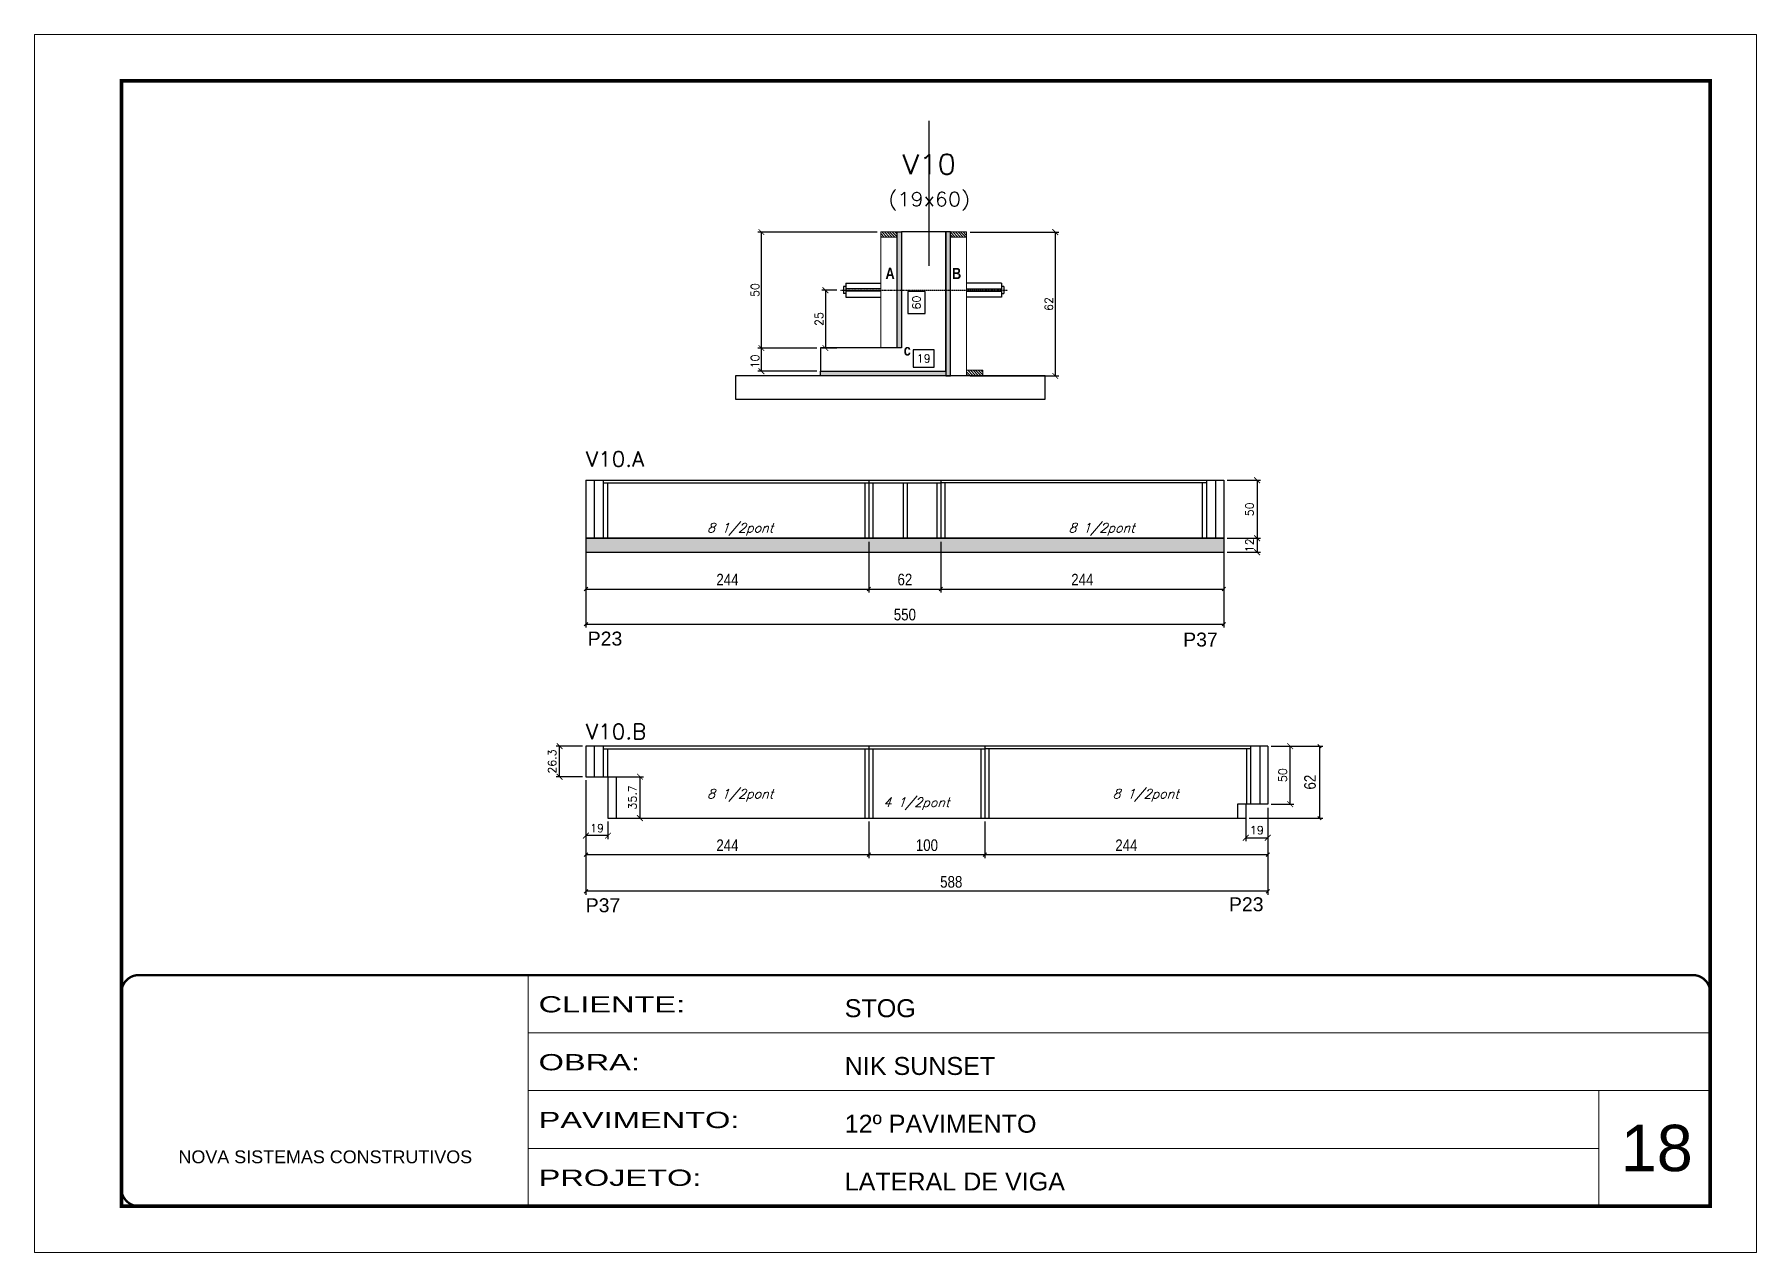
# Model space of a CAD drawing. Extents: x -10448 to -1189, y -11772 to 17235.
# Drawn here: x -8850 to -7365, y 11200 to 12250 of the extents above; entities that cross this region are included whole.
import ezdxf
from ezdxf.enums import TextEntityAlignment as Align

# ---------------------------------------------------------------- set-up
doc = ezdxf.new("R2010")
doc.units = 0
for name, pattern in [('CONTINUO', [0]), ('DASHED', [0.75, 0.5, -0.25]), ('HIDDEN', [0.375, 0.25, -0.125])]:
    doc.linetypes.add(name, pattern=pattern)
for name, color, linetype in [('5', 5, 'Continuous'), ('barrote', 251, 'Continuous'), ('COTA', 241, 'Continuous'), ('Cota Seção (2x)', 4, 'Continuous'), ('detalhes', 4, 'Continuous'), ('Painéis', 200, 'Continuous'), ('SARR_2.2x7', 40, 'Continuous'), ('SARR_3.5x7', 81, 'Continuous'), ('TENSOR', 3, 'Continuous'), ('texto', 7, 'Continuous'), ('Texto de Titulo', 7, 'Continuous'), ('Texto Qtd Sarr', 242, 'Continuous')]:
    doc.layers.add(name, color=color, linetype=linetype)
for name, color, linetype, lineweight in [('CARIMBO', 255, 'Continuous', 9), ('CONCRETO', 251, 'Continuous', 25), ('Folhas', 255, 'Continuous', 9), ('Hachura', 251, 'Continuous', 9), ('Madeira', 126, 'Continuous', 18), ('SARRAFO DE PRESSAO', 251, 'DASHED', 9), ('Texto Seção', 7, 'Continuous', 15)]:
    doc.layers.add(name, color=color, linetype=linetype, lineweight=lineweight)
doc.styles.add('ARIAL', font='arial.ttf')
doc.styles.add('COTA TECNICA', font='techl___.ttf', dxfattribs={"height": 10})
doc.styles.add('REGUA-120', font='ROMANS.shx', dxfattribs={"height": 15})
doc.styles.add('Romans', font='romans.shx')
doc.styles.get("Standard").update_dxf_attribs({"font": 'arial.ttf'})
doc.styles.add('TECNICA', font='techb___.ttf', dxfattribs={"height": 10})
doc.styles.add('Tecnologia', font='')
doc.styles.get('Tecnologia').set_extended_font_data('Forgotten Futurist')
doc.dimstyles.new('Cota Paínel', dxfattribs={"dimtxt": 7, "dimasz": 5, "dimexe": 3, "dimexo": 3, "dimgap": 3, "dimtad": 1, "dimdec": 1, "dimzin": 12, "dimdsep": 46, "dimtxsty": 'Romans', "dimblk": 'ARCHTICK', "dimcen": 0, "dimclrd": 4, "dimclre": 4, "dimclrt": 1, "dimadec": 1, "dimazin": 3, "dimtfac": 1, "dimtdec": 1, "dimtmove": 0, "dimatfit": 3, "dimldrblk": 'OBLIQUE', "dimfxl": 1, "dimtolj": 1, "dimtzin": 12, "dimarcsym": 0})
doc.dimstyles.new('Cota Seção (2x)', dxfattribs={"dimtxt": 7, "dimasz": 5, "dimexe": 3, "dimexo": 3, "dimgap": 2, "dimtad": 3, "dimdec": 1, "dimlfac": 0.5, "dimzin": 12, "dimdsep": 46, "dimtxsty": 'Romans', "dimblk": 'ARCHTICK', "dimcen": 0, "dimclrd": 4, "dimclre": 4, "dimclrt": 1, "dimadec": 1, "dimazin": 3, "dimtfac": 1, "dimtdec": 1, "dimtmove": 0, "dimatfit": 3, "dimldrblk": 'OBLIQUE', "dimfxl": 1, "dimtolj": 1, "dimtzin": 12, "dimarcsym": 0})
doc.dimstyles.new('Cota Seção interna', dxfattribs={"dimtxt": 7, "dimasz": 6, "dimexe": 0.18, "dimexo": 2, "dimgap": -4, "dimtad": 3, "dimdec": 1, "dimlfac": 0.5, "dimzin": 12, "dimdsep": 46, "dimtxsty": 'Romans', "dimblk": 'ARCHTICK', "dimcen": 0.09, "dimse1": 1, "dimse2": 1, "dimsd1": 1, "dimsd2": 1, "dimclrd": 180, "dimclre": 5, "dimclrt": 1, "dimadec": 0, "dimazin": 3, "dimtfac": 1, "dimtdec": 1, "dimtofl": 0, "dimtmove": 0, "dimatfit": 3, "dimldrblk": 'ARCHTICK', "dimfxl": 1, "dimtolj": 1, "dimtzin": 0, "dimarcsym": 0})
doc.dimstyles.new('PAINEL', dxfattribs={"dimtxt": 10, "dimasz": 3, "dimexe": 3, "dimexo": 3, "dimgap": 3, "dimtad": 1, "dimdec": 1, "dimzin": 12, "dimdsep": 46, "dimtxsty": 'COTA TECNICA', "dimblk1": 'OBLIQUE', "dimblk2": 'OBLIQUE', "dimsah": 1, "dimcen": 0.9, "dimclrd": 4, "dimclre": 4, "dimclrt": 240, "dimadec": 1, "dimazin": 3, "dimtfac": 1, "dimtdec": 1, "dimtmove": 0, "dimatfit": 3, "dimfxl": 1, "dimtolj": 1, "dimtzin": 12, "dimarcsym": 0})

msp = doc.modelspace()

# ---------------------------------------------------------------- texts
at = {"layer": '5', "linetype": 'Continuous'}
for s, rotation, p in [('P23', 0.00004, (-8372.71, 11723.16)), ('P37', 0.00004, (-7859.22, 11722.33)), ('P37', 359.99996, (-8374.43, 11493.31)), ('P23', 359.99996, (-7819.76, 11494.14))]:
    msp.add_text(s, height=12, rotation=rotation, dxfattribs=at).set_placement(p)
at = {"layer": 'CARIMBO', "style": 'ARIAL'}
msp.add_text('18', height=40, dxfattribs=at).set_placement((-7481.92, 11270.07))
at = {"layer": 'detalhes', "style": 'TECNICA'}
for s, p in [('A', (-8115.93, 12039.18)), ('B', (-8058.57, 12039.05)), ('c', (-8100.2, 11973.14))]:
    msp.add_text(s, height=9.6, rotation=360, dxfattribs=at).set_placement(p)
at = {"layer": 'texto', "color": 2, "char_height": 8, "attachment_point": 5, "style": 'Romans'}
for s, insert in [('{\\Q19;\\C256;8 1/2pont}', (-8241.22, 11823.35)), ('{\\Q19;\\C256;8 1/2pont}', (-7929.54, 11823.35)), ('{\\Q19;\\C256;8 1/2pont}', (-8241.22, 11594.07)), ('{\\Q19;\\C256;8 1/2pont}', (-7891.54, 11594.07)), ('{\\Q19;\\C256;4 1/2pont}', (-8089.32, 11586.76))]:
    msp.add_mtext(s, dxfattribs=dict(at, insert=insert))
at = {"layer": 'Texto Seção', "style": 'REGUA-120', "width": 1.05}
for s, p in [('V10.A', (-8374.23, 11877.42)), ('V10.B', (-8374.23, 11642.55))]:
    msp.add_text(s, height=13, dxfattribs=at).set_placement(p)

# ---------------------------------------------------------------- blocks, each defined once
blk = doc.blocks.new('9999999999')
at = {"color": 30, "linetype": 'CONTINUO'}
for p, q in [((98564.6, 34230.2), (98564.6, 34429.4)), ((98564.6, 34379.6), (99584, 34379.6)), ((98564.6, 34329.8), (99488, 34329.8)), ((99584, 34329.8), (99488, 34329.8)), ((99488, 34329.8), (99488, 34230.2)), ((98564.6, 34280), (99488, 34280))]:
    blk.add_line(p, q, dxfattribs=at)
at = {"color": 30, "linetype": 'CONTINUO', "const_width": 2}
blk.add_lwpolyline([(99584, 34230.2), (99584, 34414.4, 0.414214), (99569, 34429.4), (98229, 34429.4, 0.414214), (98214, 34414.4), (98214, 34245.2, 0.414214), (98229, 34230.2), (99584, 34230.2)], format="xyb", dxfattribs=at)
at = {"layer": 'Folhas'}
blk.add_lwpolyline([(98139, 34190.2), (99624, 34190.2), (99624, 35240.2), (98139, 35240.2)], close=True, dxfattribs=at)
at = {"layer": 'Folhas', "color": 30, "const_width": 3}
blk.add_lwpolyline([(98214, 34230.2), (99584, 34230.2), (99584, 35200.2), (98214, 35200.2)], close=True, dxfattribs=at)
at = {"color": 7, "linetype": 'Continuous', "ltscale": 5, "style": 'ARIAL'}
for s, height, p in [('STOG', 15.48, (98837.7, 34393.1)), ('NIK SUNSET', 15.48, (98837.7, 34343.3)), ('12º PAVIMENTO', 15.483, (98837.7, 34293.5)), ('NOVA SISTEMAS CONSTRUTIVOS', 11.059, (98263.2, 34267.2)), ('LATERAL DE VIGA', 15.483, (98837.7, 34243.7))]:
    blk.add_text(s, height=height, dxfattribs=at).set_placement(p)
at = {"layer": 'Folhas', "color": 7, "style": 'Tecnologia', "width": 1.5}
for s, p in [('CLIENTE:', (98573.7, 34397.2)), ('OBRA:', (98573.7, 34347.3)), ('PAVIMENTO:', (98573.7, 34297.5)), ('PROJETO:', (98573.7, 34247.7))]:
    blk.add_text(s, height=14, dxfattribs=at).set_placement(p)
blk = doc.blocks.new('_ArchTick')
at = {"color": 0, "linetype": 'ByBlock', "const_width": 0.15}
blk.add_lwpolyline([(-0.5, -0.5), (0.5, 0.5)], dxfattribs=at)
blk = doc.blocks.new('*D390')
at = {"layer": 'COTA', "color": 4, "lineweight": -2, "transparency": 16777216}
for p, q in [((-8158, 12029.5), (-8170.7, 12029.5)), ((-8167.7, 12029.5), (-8167.7, 11979.6)), ((-8158, 11979.6), (-8170.7, 11979.6))]:
    blk.add_line(p, q, dxfattribs=at)
at = {"layer": 'Defpoints', "color": 0, "transparency": 16777216}
for p in [(-8155, 12029.5), (-8167.7, 11979.6), (-8155, 11979.6)]:
    blk.add_point(p, dxfattribs=at)
at = {"layer": 'COTA', "color": 4, "lineweight": -2, "transparency": 16777216, "xscale": 5, "yscale": 5, "zscale": 5}
for p, rotation in [((-8167.7, 12029.5), 90), ((-8167.7, 11979.6), 270)]:
    blk.add_blockref('_ArchTick', p, dxfattribs=dict(at, rotation=rotation))
at = {"layer": 'COTA', "color": 1, "transparency": 16777216, "insert": (-8173.2, 12004.6), "char_height": 7, "attachment_point": 5, "rotation": 90, "style": 'Romans'}
blk.add_mtext('\\A1;25', dxfattribs=at)
blk = doc.blocks.new('_Oblique')
at = {"color": 0, "linetype": 'ByBlock', "lineweight": -2}
blk.add_line((-0.5, -0.5), (0.5, 0.5), dxfattribs=at)
blk = doc.blocks.new('*D391')
at = {"layer": 'COTA', "color": 4, "lineweight": -2, "transparency": 16777216}
for p, q in [((-8043, 12079.6), (-7966.5, 12079.6)), ((-7969.5, 12079.6), (-7969.5, 11955.6)), ((-8043, 11955.6), (-7966.5, 11955.6))]:
    blk.add_line(p, q, dxfattribs=at)
at = {"layer": 'Defpoints', "color": 0, "transparency": 16777216}
for p in [(-8046, 12079.6), (-8046, 11955.6), (-7969.5, 11955.6)]:
    blk.add_point(p, dxfattribs=at)
at = {"layer": 'COTA', "color": 4, "lineweight": -2, "transparency": 16777216, "xscale": 5, "yscale": 5, "zscale": 5}
for p, rotation in [((-7969.5, 12079.6), 90), ((-7969.5, 11955.6), 270)]:
    blk.add_blockref('_ArchTick', p, dxfattribs=dict(at, rotation=rotation))
at = {"layer": 'COTA', "color": 1, "transparency": 16777216, "insert": (-7975, 12017.6), "char_height": 7, "attachment_point": 5, "rotation": 90, "style": 'Romans'}
blk.add_mtext('\\A1;62', dxfattribs=at)
blk = doc.blocks.new('*D392')
at = {"layer": 'Cota Seção (2x)', "color": 180, "lineweight": -2, "transparency": 16777216}
for p, q in [((-8081.7, 12028.3), (-8096.7, 12028.3)), ((-8096.7, 12028.3), (-8096.7, 12009.3)), ((-8081.7, 12009.3), (-8081.7, 12028.3)), ((-8096.7, 12009.3), (-8081.7, 12009.3))]:
    blk.add_line(p, q, dxfattribs=at)
at = {"layer": 'Defpoints', "color": 0, "transparency": 16777216}
for p in [(-8064, 12079.6), (-8077.7, 11959.6), (-8064, 11959.6)]:
    blk.add_point(p, dxfattribs=at)
at = {"layer": 'Cota Seção (2x)', "color": 1, "transparency": 16777216, "insert": (-8089.2, 12018.8), "char_height": 7, "attachment_point": 5, "rotation": 90, "style": 'Romans'}
blk.add_mtext('\\A1;60', dxfattribs=at)
blk = doc.blocks.new('*D393')
at = {"layer": 'Cota Seção (2x)', "color": 180, "lineweight": -2, "transparency": 16777216}
for p, q in [((-8074, 11978.1), (-8092, 11978.1)), ((-8092, 11978.1), (-8092, 11963.1)), ((-8074, 11963.1), (-8074, 11978.1)), ((-8092, 11963.1), (-8074, 11963.1))]:
    blk.add_line(p, q, dxfattribs=at)
at = {"layer": 'Defpoints', "color": 0, "transparency": 16777216}
for p in [(-8102, 12079.6), (-8064, 12079.6), (-8064, 11959.1)]:
    blk.add_point(p, dxfattribs=at)
at = {"layer": 'Cota Seção (2x)', "color": 1, "transparency": 16777216, "insert": (-8083, 11970.6), "char_height": 7, "attachment_point": 5, "style": 'Romans'}
blk.add_mtext('\\A1;19', dxfattribs=at)
blk = doc.blocks.new('*D388')
at = {"layer": 'COTA', "color": 4, "lineweight": -2, "transparency": 16777216}
for p, q in [((-8175, 11979.6), (-8225.9, 11979.6)), ((-8222.9, 11959.6), (-8222.9, 11979.6)), ((-8175, 11959.6), (-8225.9, 11959.6))]:
    blk.add_line(p, q, dxfattribs=at)
at = {"layer": 'Defpoints', "color": 0, "transparency": 16777216}
for p in [(-8222.9, 11979.6), (-8172, 11979.6), (-8172, 11959.6)]:
    blk.add_point(p, dxfattribs=at)
at = {"layer": 'COTA', "color": 4, "lineweight": -2, "transparency": 16777216, "xscale": 5, "yscale": 5, "zscale": 5}
for p, rotation in [((-8222.9, 11979.6), 90), ((-8222.9, 11959.6), 270)]:
    blk.add_blockref('_ArchTick', p, dxfattribs=dict(at, rotation=rotation))
at = {"layer": 'COTA', "color": 1, "transparency": 16777216, "insert": (-8228.4, 11968.1), "char_height": 7, "attachment_point": 5, "rotation": 90, "style": 'Romans'}
blk.add_mtext('\\A1;10', dxfattribs=at)
blk = doc.blocks.new('*D389')
at = {"layer": 'COTA', "color": 4, "lineweight": -2, "transparency": 16777216}
for p, q in [((-8123, 12079.6), (-8225.9, 12079.6)), ((-8222.9, 11979.6), (-8222.9, 12079.6)), ((-8175, 11979.6), (-8225.9, 11979.6))]:
    blk.add_line(p, q, dxfattribs=at)
at = {"layer": 'Defpoints', "color": 0, "transparency": 16777216}
for p in [(-8222.9, 12079.6), (-8120, 12079.6), (-8172, 11979.6)]:
    blk.add_point(p, dxfattribs=at)
at = {"layer": 'COTA', "color": 4, "lineweight": -2, "transparency": 16777216, "xscale": 5, "yscale": 5, "zscale": 5}
for p, rotation in [((-8222.9, 12079.6), 90), ((-8222.9, 11979.6), 270)]:
    blk.add_blockref('_ArchTick', p, dxfattribs=dict(at, rotation=rotation))
at = {"layer": 'COTA', "color": 1, "transparency": 16777216, "insert": (-8228.4, 12029.6), "char_height": 7, "attachment_point": 5, "rotation": 90, "style": 'Romans'}
blk.add_mtext('\\A1;50', dxfattribs=at)
blk = doc.blocks.new('titulo1')
at = {"layer": 'Defpoints', "color": 252, "linetype": 'HIDDEN', "ltscale": 2}
blk.add_line((0, 0), (0, 125), dxfattribs=at)
at = {"layer": 'Defpoints', "style": 'Romans', "oblique": 15}
blk.add_attdef('FOLHA', text='', height=10, dxfattribs=at).set_placement((0, 15.6), align=Align.MIDDLE_CENTER)
at = {"layer": 'Texto Qtd Sarr', "color": 3, "style": 'Romans', "oblique": 15}
for tag, height, p in [('TITULO', 17, (0, 71.4)), ('SEÇÃO', 12, (0, 41.5))]:
    blk.add_attdef(tag, text='', height=height, dxfattribs=at).set_placement(p, align=Align.MIDDLE_CENTER)
blk = doc.blocks.new('*D397')
at = {"layer": 'COTA', "color": 4, "linetype": 'ByBlock', "lineweight": -2, "transparency": 16777216}
for p, q in [((-8374.2, 11812.6), (-8374.2, 11768.9)), ((-8130.2, 11812.6), (-8130.2, 11768.9)), ((-8374.2, 11771.9), (-8130.2, 11771.9))]:
    blk.add_line(p, q, dxfattribs=at)
at = {"layer": 'Defpoints', "color": 0, "linetype": 'ByBlock', "transparency": 16777216}
for p in [(-8374.2, 11815.6), (-8130.2, 11815.6), (-8130.2, 11771.9)]:
    blk.add_point(p, dxfattribs=at)
at = {"layer": 'COTA', "color": 4, "linetype": 'ByBlock', "lineweight": -2, "transparency": 16777216, "xscale": 3, "yscale": 3, "zscale": 3, "rotation": 180}
blk.add_blockref('_Oblique', (-8374.2, 11771.9), dxfattribs=at)
at = {"layer": 'COTA', "color": 4, "linetype": 'ByBlock', "lineweight": -2, "transparency": 16777216, "xscale": 3, "yscale": 3, "zscale": 3}
blk.add_blockref('_Oblique', (-8130.2, 11771.9), dxfattribs=at)
at = {"layer": 'COTA', "color": 240, "linetype": 'ByBlock', "transparency": 16777216, "insert": (-8252.2, 11780), "char_height": 10, "attachment_point": 5, "style": 'COTA TECNICA'}
blk.add_mtext('\\A1;244', dxfattribs=at)
blk = doc.blocks.new('*D398')
at = {"layer": 'COTA', "color": 4, "linetype": 'ByBlock', "lineweight": -2, "transparency": 16777216}
for p, q in [((-8130.2, 11812.6), (-8130.2, 11768.9)), ((-8068.2, 11812.6), (-8068.2, 11768.9)), ((-8130.2, 11771.9), (-8068.2, 11771.9))]:
    blk.add_line(p, q, dxfattribs=at)
at = {"layer": 'Defpoints', "color": 0, "linetype": 'ByBlock', "transparency": 16777216}
for p in [(-8130.2, 11815.6), (-8068.2, 11815.6), (-8068.2, 11771.9)]:
    blk.add_point(p, dxfattribs=at)
at = {"layer": 'COTA', "color": 4, "linetype": 'ByBlock', "lineweight": -2, "transparency": 16777216, "xscale": 3, "yscale": 3, "zscale": 3, "rotation": 180}
blk.add_blockref('_Oblique', (-8130.2, 11771.9), dxfattribs=at)
at = {"layer": 'COTA', "color": 4, "linetype": 'ByBlock', "lineweight": -2, "transparency": 16777216, "xscale": 3, "yscale": 3, "zscale": 3}
blk.add_blockref('_Oblique', (-8068.2, 11771.9), dxfattribs=at)
at = {"layer": 'COTA', "color": 240, "linetype": 'ByBlock', "transparency": 16777216, "insert": (-8099.2, 11780), "char_height": 10, "attachment_point": 5, "style": 'COTA TECNICA'}
blk.add_mtext('\\A1;62', dxfattribs=at)
blk = doc.blocks.new('*D399')
at = {"layer": 'COTA', "color": 4, "linetype": 'ByBlock', "lineweight": -2, "transparency": 16777216}
for p, q in [((-8068.2, 11812.6), (-8068.2, 11768.9)), ((-7824.2, 11812.6), (-7824.2, 11768.9)), ((-8068.2, 11771.9), (-7824.2, 11771.9))]:
    blk.add_line(p, q, dxfattribs=at)
at = {"layer": 'Defpoints', "color": 0, "linetype": 'ByBlock', "transparency": 16777216}
for p in [(-8068.2, 11815.6), (-7824.2, 11815.6), (-7824.2, 11771.9)]:
    blk.add_point(p, dxfattribs=at)
at = {"layer": 'COTA', "color": 4, "linetype": 'ByBlock', "lineweight": -2, "transparency": 16777216, "xscale": 3, "yscale": 3, "zscale": 3, "rotation": 180}
blk.add_blockref('_Oblique', (-8068.2, 11771.9), dxfattribs=at)
at = {"layer": 'COTA', "color": 4, "linetype": 'ByBlock', "lineweight": -2, "transparency": 16777216, "xscale": 3, "yscale": 3, "zscale": 3}
blk.add_blockref('_Oblique', (-7824.2, 11771.9), dxfattribs=at)
at = {"layer": 'COTA', "color": 240, "linetype": 'ByBlock', "transparency": 16777216, "insert": (-7946.2, 11780), "char_height": 10, "attachment_point": 5, "style": 'COTA TECNICA'}
blk.add_mtext('\\A1;244', dxfattribs=at)
blk = doc.blocks.new('*D400')
at = {"layer": 'COTA', "color": 4, "linetype": 'ByBlock', "lineweight": -2, "transparency": 16777216}
for p, q in [((-8030.2, 11571.4), (-8030.2, 11539.9)), ((-7786.2, 11571.4), (-7786.2, 11539.9)), ((-7786.2, 11542.9), (-8030.2, 11542.9))]:
    blk.add_line(p, q, dxfattribs=at)
at = {"layer": 'Defpoints', "color": 0, "linetype": 'ByBlock', "transparency": 16777216}
for p in [(-8030.2, 11574.4), (-7786.2, 11574.4), (-8030.2, 11542.9)]:
    blk.add_point(p, dxfattribs=at)
at = {"layer": 'COTA', "color": 4, "linetype": 'ByBlock', "lineweight": -2, "transparency": 16777216, "xscale": 3, "yscale": 3, "zscale": 3, "rotation": 180}
blk.add_blockref('_Oblique', (-8030.2, 11542.9), dxfattribs=at)
at = {"layer": 'COTA', "color": 4, "linetype": 'ByBlock', "lineweight": -2, "transparency": 16777216, "xscale": 3, "yscale": 3, "zscale": 3}
blk.add_blockref('_Oblique', (-7786.2, 11542.9), dxfattribs=at)
at = {"layer": 'COTA', "color": 240, "linetype": 'ByBlock', "transparency": 16777216, "insert": (-7908.2, 11551), "char_height": 10, "attachment_point": 5, "style": 'COTA TECNICA'}
blk.add_mtext('\\A1;244', dxfattribs=at)
blk = doc.blocks.new('*D394')
at = {"layer": 'COTA', "color": 4, "linetype": 'ByBlock', "lineweight": -2, "transparency": 16777216}
for p, q in [((-8374.2, 11571.4), (-8374.2, 11508.3)), ((-7786.2, 11571.4), (-7786.2, 11508.3)), ((-7786.2, 11511.3), (-8374.2, 11511.3))]:
    blk.add_line(p, q, dxfattribs=at)
at = {"layer": 'Defpoints', "color": 0, "linetype": 'ByBlock', "transparency": 16777216}
for p in [(-8374.2, 11574.4), (-7786.2, 11574.4), (-8374.2, 11511.3)]:
    blk.add_point(p, dxfattribs=at)
at = {"layer": 'COTA', "color": 4, "linetype": 'ByBlock', "lineweight": -2, "transparency": 16777216, "xscale": 3, "yscale": 3, "zscale": 3, "rotation": 180}
blk.add_blockref('_Oblique', (-8374.2, 11511.3), dxfattribs=at)
at = {"layer": 'COTA', "color": 4, "linetype": 'ByBlock', "lineweight": -2, "transparency": 16777216, "xscale": 3, "yscale": 3, "zscale": 3}
blk.add_blockref('_Oblique', (-7786.2, 11511.3), dxfattribs=at)
at = {"layer": 'COTA', "color": 240, "linetype": 'ByBlock', "transparency": 16777216, "insert": (-8059.2, 11519.4), "char_height": 10, "attachment_point": 5, "style": 'COTA TECNICA'}
blk.add_mtext('\\A1;588', dxfattribs=at)
blk = doc.blocks.new('*D401')
at = {"layer": 'COTA', "color": 4, "linetype": 'ByBlock', "lineweight": -2, "transparency": 16777216}
for p, q in [((-8130.2, 11571.4), (-8130.2, 11539.9)), ((-8030.2, 11571.4), (-8030.2, 11539.9)), ((-8030.2, 11542.9), (-8130.2, 11542.9))]:
    blk.add_line(p, q, dxfattribs=at)
at = {"layer": 'Defpoints', "color": 0, "linetype": 'ByBlock', "transparency": 16777216}
for p in [(-8130.2, 11574.4), (-8030.2, 11574.4), (-8130.2, 11542.9)]:
    blk.add_point(p, dxfattribs=at)
at = {"layer": 'COTA', "color": 4, "linetype": 'ByBlock', "lineweight": -2, "transparency": 16777216, "xscale": 3, "yscale": 3, "zscale": 3, "rotation": 180}
blk.add_blockref('_Oblique', (-8130.2, 11542.9), dxfattribs=at)
at = {"layer": 'COTA', "color": 4, "linetype": 'ByBlock', "lineweight": -2, "transparency": 16777216, "xscale": 3, "yscale": 3, "zscale": 3}
blk.add_blockref('_Oblique', (-8030.2, 11542.9), dxfattribs=at)
at = {"layer": 'COTA', "color": 240, "linetype": 'ByBlock', "transparency": 16777216, "insert": (-8080.2, 11551), "char_height": 10, "attachment_point": 5, "style": 'COTA TECNICA'}
blk.add_mtext('\\A1;100', dxfattribs=at)
blk = doc.blocks.new('*D402')
at = {"layer": 'COTA', "color": 4, "linetype": 'ByBlock', "lineweight": -2, "transparency": 16777216}
for p, q in [((-8374.2, 11607.1), (-8374.2, 11539.9)), ((-8130.2, 11571.4), (-8130.2, 11539.9)), ((-8130.2, 11542.9), (-8374.2, 11542.9))]:
    blk.add_line(p, q, dxfattribs=at)
at = {"layer": 'Defpoints', "color": 0, "linetype": 'ByBlock', "transparency": 16777216}
for p in [(-8374.2, 11610.1), (-8130.2, 11574.4), (-8374.2, 11542.9)]:
    blk.add_point(p, dxfattribs=at)
at = {"layer": 'COTA', "color": 4, "linetype": 'ByBlock', "lineweight": -2, "transparency": 16777216, "xscale": 3, "yscale": 3, "zscale": 3, "rotation": 180}
blk.add_blockref('_Oblique', (-8374.2, 11542.9), dxfattribs=at)
at = {"layer": 'COTA', "color": 4, "linetype": 'ByBlock', "lineweight": -2, "transparency": 16777216, "xscale": 3, "yscale": 3, "zscale": 3}
blk.add_blockref('_Oblique', (-8130.2, 11542.9), dxfattribs=at)
at = {"layer": 'COTA', "color": 240, "linetype": 'ByBlock', "transparency": 16777216, "insert": (-8252.2, 11551), "char_height": 10, "attachment_point": 5, "style": 'COTA TECNICA'}
blk.add_mtext('\\A1;244', dxfattribs=at)
blk = doc.blocks.new('*D403')
at = {"layer": 'COTA', "color": 4, "linetype": 'ByBlock', "lineweight": -2, "transparency": 16777216}
for p, q in [((-7783.2, 11636.4), (-7738.7, 11636.4)), ((-7741.7, 11636.4), (-7741.7, 11574.4)), ((-7802.2, 11574.4), (-7738.7, 11574.4))]:
    blk.add_line(p, q, dxfattribs=at)
at = {"layer": 'Defpoints', "color": 0, "linetype": 'ByBlock', "transparency": 16777216}
for p in [(-7786.2, 11636.4), (-7805.2, 11574.4), (-7741.7, 11574.4)]:
    blk.add_point(p, dxfattribs=at)
at = {"layer": 'COTA', "color": 4, "linetype": 'ByBlock', "lineweight": -2, "transparency": 16777216, "xscale": 3, "yscale": 3, "zscale": 3}
for p, rotation in [((-7741.7, 11636.4), 90), ((-7741.7, 11574.4), 270)]:
    blk.add_blockref('_Oblique', p, dxfattribs=dict(at, rotation=rotation))
at = {"layer": 'COTA', "color": 240, "linetype": 'ByBlock', "transparency": 16777216, "insert": (-7749.8, 11605.4), "char_height": 10, "attachment_point": 5, "rotation": 90, "style": 'COTA TECNICA'}
blk.add_mtext('\\A1;62', dxfattribs=at)
blk = doc.blocks.new('*D395')
at = {"layer": 'COTA', "color": 4, "lineweight": -2, "transparency": 16777216}
for p, q in [((-7821.2, 11865.6), (-7792.5, 11865.6)), ((-7795.5, 11865.6), (-7795.5, 11815.6)), ((-7821.2, 11815.6), (-7792.5, 11815.6))]:
    blk.add_line(p, q, dxfattribs=at)
at = {"layer": 'Defpoints', "color": 0, "transparency": 16777216}
for p in [(-7824.2, 11865.6), (-7824.2, 11815.6), (-7795.5, 11815.6)]:
    blk.add_point(p, dxfattribs=at)
at = {"layer": 'COTA', "color": 4, "lineweight": -2, "transparency": 16777216, "xscale": 5, "yscale": 5, "zscale": 5}
for p, rotation in [((-7795.5, 11865.6), 90), ((-7795.5, 11815.6), 270)]:
    blk.add_blockref('_ArchTick', p, dxfattribs=dict(at, rotation=rotation))
at = {"layer": 'COTA', "color": 1, "transparency": 16777216, "insert": (-7802, 11840.6), "char_height": 7, "attachment_point": 5, "rotation": 90, "style": 'Romans'}
blk.add_mtext('\\A1;50', dxfattribs=at)
blk = doc.blocks.new('*D396')
at = {"layer": 'COTA', "color": 4, "linetype": 'ByBlock', "lineweight": -2, "transparency": 16777216}
for p, q in [((-8374.2, 11812.6), (-8374.2, 11738.6)), ((-7824.2, 11812.6), (-7824.2, 11738.6)), ((-8374.2, 11741.6), (-7824.2, 11741.6))]:
    blk.add_line(p, q, dxfattribs=at)
at = {"layer": 'Defpoints', "color": 0, "linetype": 'ByBlock', "transparency": 16777216}
for p in [(-8374.2, 11815.6), (-7824.2, 11815.6), (-7824.2, 11741.6)]:
    blk.add_point(p, dxfattribs=at)
at = {"layer": 'COTA', "color": 4, "linetype": 'ByBlock', "lineweight": -2, "transparency": 16777216, "xscale": 3, "yscale": 3, "zscale": 3, "rotation": 180}
blk.add_blockref('_Oblique', (-8374.2, 11741.6), dxfattribs=at)
at = {"layer": 'COTA', "color": 4, "linetype": 'ByBlock', "lineweight": -2, "transparency": 16777216, "xscale": 3, "yscale": 3, "zscale": 3}
blk.add_blockref('_Oblique', (-7824.2, 11741.6), dxfattribs=at)
at = {"layer": 'COTA', "color": 240, "linetype": 'ByBlock', "transparency": 16777216, "insert": (-8099.2, 11749.8), "char_height": 10, "attachment_point": 5, "style": 'COTA TECNICA'}
blk.add_mtext('\\A1;550', dxfattribs=at)
blk = doc.blocks.new('*D404')
at = {"layer": 'COTA', "color": 4, "lineweight": -2, "transparency": 16777216}
for p, q in [((-7821.2, 11815.6), (-7792.5, 11815.6)), ((-7795.5, 11815.6), (-7795.5, 11803.6)), ((-7821.2, 11803.6), (-7792.5, 11803.6))]:
    blk.add_line(p, q, dxfattribs=at)
at = {"layer": 'Defpoints', "color": 0, "transparency": 16777216}
for p in [(-7824.2, 11815.6), (-7824.2, 11803.6), (-7795.5, 11803.6)]:
    blk.add_point(p, dxfattribs=at)
at = {"layer": 'COTA', "color": 4, "lineweight": -2, "transparency": 16777216, "xscale": 5, "yscale": 5, "zscale": 5}
for p, rotation in [((-7795.5, 11815.6), 90), ((-7795.5, 11803.6), 270)]:
    blk.add_blockref('_ArchTick', p, dxfattribs=dict(at, rotation=rotation))
at = {"layer": 'COTA', "color": 1, "transparency": 16777216, "insert": (-7802, 11809.6), "char_height": 7, "attachment_point": 5, "rotation": 90, "style": 'Romans'}
blk.add_mtext('\\A1;12', dxfattribs=at)
blk = doc.blocks.new('*D1233')
at = {"layer": 'COTA', "color": 4, "lineweight": -2, "transparency": 16777216}
for p, q in [((-7783.2, 11636.4), (-7763.9, 11636.4)), ((-7766.9, 11586.4), (-7766.9, 11636.4)), ((-7783.2, 11586.4), (-7763.9, 11586.4))]:
    blk.add_line(p, q, dxfattribs=at)
at = {"layer": 'Defpoints', "color": 0, "transparency": 16777216}
for p in [(-7786.2, 11636.4), (-7766.9, 11636.4), (-7786.2, 11586.4)]:
    blk.add_point(p, dxfattribs=at)
at = {"layer": 'COTA', "color": 4, "lineweight": -2, "transparency": 16777216, "xscale": 5, "yscale": 5, "zscale": 5}
for p, rotation in [((-7766.9, 11636.4), 90), ((-7766.9, 11586.4), 270)]:
    blk.add_blockref('_ArchTick', p, dxfattribs=dict(at, rotation=rotation))
at = {"layer": 'COTA', "color": 1, "transparency": 16777216, "insert": (-7773.4, 11611.4), "char_height": 7, "attachment_point": 5, "rotation": 90, "style": 'Romans'}
blk.add_mtext('\\A1;50', dxfattribs=at)
blk = doc.blocks.new('*D1234')
at = {"layer": 'COTA', "color": 4, "lineweight": -2, "transparency": 16777216}
for p, q in [((-7805.2, 11583.4), (-7805.2, 11554.5)), ((-7786.2, 11583.4), (-7786.2, 11554.5)), ((-7805.2, 11557.5), (-7786.2, 11557.5))]:
    blk.add_line(p, q, dxfattribs=at)
at = {"layer": 'Defpoints', "color": 0, "transparency": 16777216}
for p in [(-7805.2, 11586.4), (-7786.2, 11586.4), (-7786.2, 11557.5)]:
    blk.add_point(p, dxfattribs=at)
at = {"layer": 'COTA', "color": 4, "lineweight": -2, "transparency": 16777216, "xscale": 5, "yscale": 5, "zscale": 5, "rotation": 180}
blk.add_blockref('_ArchTick', (-7805.2, 11557.5), dxfattribs=at)
at = {"layer": 'COTA', "color": 4, "lineweight": -2, "transparency": 16777216, "xscale": 5, "yscale": 5, "zscale": 5}
blk.add_blockref('_ArchTick', (-7786.2, 11557.5), dxfattribs=at)
at = {"layer": 'COTA', "color": 1, "transparency": 16777216, "insert": (-7795.7, 11564), "char_height": 7, "attachment_point": 5, "style": 'Romans'}
blk.add_mtext('\\A1;19', dxfattribs=at)
blk = doc.blocks.new('*D1235')
at = {"layer": 'COTA', "color": 4, "lineweight": -2, "transparency": 16777216}
for p, q in [((-8374.2, 11607.1), (-8374.2, 11556.3)), ((-8355.2, 11571.4), (-8355.2, 11556.3)), ((-8355.2, 11559.3), (-8374.2, 11559.3))]:
    blk.add_line(p, q, dxfattribs=at)
at = {"layer": 'Defpoints', "color": 0, "transparency": 16777216}
for p in [(-8374.2, 11610.1), (-8355.2, 11574.4), (-8374.2, 11559.3)]:
    blk.add_point(p, dxfattribs=at)
at = {"layer": 'COTA', "color": 4, "lineweight": -2, "transparency": 16777216, "xscale": 5, "yscale": 5, "zscale": 5, "rotation": 180}
blk.add_blockref('_ArchTick', (-8374.2, 11559.3), dxfattribs=at)
at = {"layer": 'COTA', "color": 4, "lineweight": -2, "transparency": 16777216, "xscale": 5, "yscale": 5, "zscale": 5}
blk.add_blockref('_ArchTick', (-8355.2, 11559.3), dxfattribs=at)
at = {"layer": 'COTA', "color": 1, "transparency": 16777216, "insert": (-8364.7, 11565.8), "char_height": 7, "attachment_point": 5, "style": 'Romans'}
blk.add_mtext('\\A1;19', dxfattribs=at)
blk = doc.blocks.new('*D1236')
at = {"layer": 'COTA', "color": 4, "lineweight": -2, "transparency": 16777216}
for p, q in [((-8352.2, 11610.1), (-8324.6, 11610.1)), ((-8327.6, 11574.4), (-8327.6, 11610.1)), ((-8352.2, 11574.4), (-8324.6, 11574.4))]:
    blk.add_line(p, q, dxfattribs=at)
at = {"layer": 'Defpoints', "color": 0, "transparency": 16777216}
for p in [(-8355.2, 11610.1), (-8327.6, 11610.1), (-8355.2, 11574.4)]:
    blk.add_point(p, dxfattribs=at)
at = {"layer": 'COTA', "color": 4, "lineweight": -2, "transparency": 16777216, "xscale": 5, "yscale": 5, "zscale": 5}
for p, rotation in [((-8327.6, 11610.1), 90), ((-8327.6, 11574.4), 270)]:
    blk.add_blockref('_ArchTick', p, dxfattribs=dict(at, rotation=rotation))
at = {"layer": 'COTA', "color": 1, "transparency": 16777216, "insert": (-8334.1, 11592.2), "char_height": 7, "attachment_point": 5, "rotation": 90, "style": 'Romans'}
blk.add_mtext('\\A1;35.7', dxfattribs=at)
blk = doc.blocks.new('*D1239')
at = {"layer": 'COTA', "color": 4, "lineweight": -2, "transparency": 16777216}
for p, q in [((-8377.2, 11636.4), (-8399.9, 11636.4)), ((-8396.9, 11610.1), (-8396.9, 11636.4)), ((-8377.2, 11610.1), (-8399.9, 11610.1))]:
    blk.add_line(p, q, dxfattribs=at)
at = {"layer": 'Defpoints', "color": 0, "transparency": 16777216}
for p in [(-8396.9, 11636.4), (-8374.2, 11636.4), (-8374.2, 11610.1)]:
    blk.add_point(p, dxfattribs=at)
at = {"layer": 'COTA', "color": 4, "lineweight": -2, "transparency": 16777216, "xscale": 5, "yscale": 5, "zscale": 5}
for p, rotation in [((-8396.9, 11636.4), 90), ((-8396.9, 11610.1), 270)]:
    blk.add_blockref('_ArchTick', p, dxfattribs=dict(at, rotation=rotation))
at = {"layer": 'COTA', "color": 1, "transparency": 16777216, "insert": (-8403.4, 11623.2), "char_height": 7, "attachment_point": 5, "rotation": 90, "style": 'Romans'}
blk.add_mtext('\\A1;26.3', dxfattribs=at)

# ---------------------------------------------------------------- dimensions: what is measured, and where the dimension line sits
at = {"layer": 'COTA'}
for base, p1, p2, dimstyle, picture, middle in [((-8222.88, 12079.65), (-8171.98, 11979.65), (-8119.98, 12079.65), 'Cota Seção (2x)', '*D389', (-8228.38, 12029.65)), ((-7969.52, 11955.65), (-8045.98, 12079.65), (-8045.98, 11955.65), 'Cota Seção (2x)', '*D391', (-7975.02, 12017.65)), ((-8167.6645, 11979.6472), (-8154.9761, 12029.5474), (-8154.9761, 11979.6472), 'Cota Seção (2x)', '*D390', (-8173.1645, 12004.5973)), ((-7795.52, 11815.65), (-7824.23, 11865.65), (-7824.23, 11815.65), 'Cota Paínel', '*D395', (-7802.02, 11840.65)), ((-7766.87, 11636.37), (-7786.23, 11586.37), (-7786.23, 11636.37), 'Cota Paínel', '*D1233', (-7773.37, 11611.37)), ((-8327.64, 11610.08), (-8355.23, 11574.37), (-8355.23, 11610.08), 'Cota Paínel', '*D1236', (-8334.14, 11592.22))]:
    dim = msp.add_linear_dim(base=base, p1=p1, p2=p2, angle=90, dimstyle=dimstyle, dxfattribs=at)
    dim.commit()
    dim.dimension.update_dxf_attribs({"geometry": picture, "text_midpoint": middle})
for base, p1, p2, dimstyle, picture, middle in [((-8222.88, 11979.65), (-8171.98, 11959.65), (-8171.98, 11979.65), 'Cota Seção (2x)', '*D388', (-8222.88, 11968.15)), ((-7795.52, 11803.65), (-7824.23, 11815.65), (-7824.23, 11803.65), 'Cota Paínel', '*D404', (-7795.52, 11809.65)), ((-8396.91, 11636.37), (-8374.23, 11610.08), (-8374.23, 11636.37), 'Cota Paínel', '*D1239', (-8396.91, 11623.22))]:
    dim = msp.add_linear_dim(base=base, p1=p1, p2=p2, angle=90, dimstyle=dimstyle, dxfattribs=at)
    dim.commit()
    dim.dimension.update_dxf_attribs({"geometry": picture, "text_midpoint": middle, "dimtype": 160})
at = {"layer": 'COTA', "linetype": 'ByBlock'}
for base, p2, picture, middle in [((-8130.23, 11771.93), (-8130.23, 11815.65), '*D397', (-8252.23, 11780)), ((-7824.23, 11741.64), (-7824.23, 11815.65), '*D396', (-8099.23, 11749.75))]:
    dim = msp.add_linear_dim(base=base, p1=(-8374.23, 11815.65), p2=p2, dimstyle='PAINEL', dxfattribs=at)
    dim.commit()
    dim.dimension.update_dxf_attribs({"geometry": picture, "text_midpoint": middle})
for base, p1, p2, picture, middle in [((-8068.23, 11771.93), (-8130.23, 11815.65), (-8068.23, 11815.65), '*D398', (-8099.23, 11780.03)), ((-7824.23, 11771.93), (-8068.23, 11815.65), (-7824.23, 11815.65), '*D399', (-7946.23, 11780))]:
    dim = msp.add_linear_dim(base=base, p1=p1, p2=p2, dimstyle='PAINEL', override={"dimtmove": 1}, dxfattribs=at)
    dim.commit()
    dim.dimension.update_dxf_attribs({"geometry": picture, "text_midpoint": middle})
for base, p1, p2, angle, picture, middle in [((-7741.71, 11574.37), (-7786.23, 11636.37), (-7805.23, 11574.37), 90, '*D403', (-7749.82, 11605.37)), ((-8130.23, 11542.9), (-8030.23, 11574.37), (-8130.23, 11574.37), 180, '*D401', (-8080.23, 11551.01))]:
    dim = msp.add_linear_dim(base=base, p1=p1, p2=p2, angle=angle, dimstyle='PAINEL', dxfattribs=at)
    dim.commit()
    dim.dimension.update_dxf_attribs({"geometry": picture, "text_midpoint": middle})
at = {"layer": 'COTA'}
for base, p1, p2, picture, middle in [((-8374.23, 11559.28), (-8355.23, 11574.37), (-8374.23, 11610.08), '*D1235', (-8364.73, 11565.78)), ((-7786.23, 11557.55), (-7805.23, 11586.37), (-7786.23, 11586.37), '*D1234', (-7795.73, 11564.05))]:
    dim = msp.add_linear_dim(base=base, p1=p1, p2=p2, dimstyle='Cota Paínel', dxfattribs=at)
    dim.commit()
    dim.dimension.update_dxf_attribs({"geometry": picture, "text_midpoint": middle})
at = {"layer": 'COTA', "linetype": 'ByBlock'}
for base, p1, p2, picture, middle in [((-8374.23, 11542.9), (-8130.23, 11574.37), (-8374.23, 11610.08), '*D402', (-8252.23, 11550.98)), ((-8030.23, 11542.9), (-7786.23, 11574.37), (-8030.23, 11574.37), '*D400', (-7908.23, 11550.98))]:
    dim = msp.add_linear_dim(base=base, p1=p1, p2=p2, angle=180, dimstyle='PAINEL', override={"dimtmove": 1}, dxfattribs=at)
    dim.commit()
    dim.dimension.update_dxf_attribs({"geometry": picture, "text_midpoint": middle})
dim = msp.add_linear_dim(base=(-8374.23, 11511.28), p1=(-7786.23, 11574.37), p2=(-8374.23, 11574.37), angle=180, dimstyle='PAINEL', dxfattribs=at)
dim.commit()
dim.dimension.update_dxf_attribs({"geometry": '*D394', "text_midpoint": (-8059.23, 11511.28), "dimtype": 160})
at = {"layer": 'Cota Seção (2x)'}
dim = msp.add_linear_dim(base=(-8063.98, 11959.06), p1=(-8101.98, 12079.65), p2=(-8063.98, 12079.65), dimstyle='Cota Seção interna', dxfattribs=at)
dim.commit()
dim.dimension.update_dxf_attribs({"geometry": '*D393', "text_midpoint": (-8082.98, 11959.06), "dimtype": 160})
dim = msp.add_linear_dim(base=(-8077.66, 11959.65), p1=(-8063.98, 12079.65), p2=(-8063.98, 11959.65), angle=90, dimstyle='Cota Seção interna', dxfattribs=at)
dim.commit()
dim.dimension.update_dxf_attribs({"geometry": '*D392', "text_midpoint": (-8077.66, 12018.8), "dimtype": 160})

# ---------------------------------------------------------------- hatches: boundary and pattern name
at = {"layer": 'COTA', "linetype": 'ByBlock'}
h = msp.add_hatch(dxfattribs=at)
h.set_pattern_fill('AR-CONC', color=256, scale=0.03)
h.paths.add_polyline_path([(-7824.23, 11803.65), (-7824.23, 11815.65), (-8374.23, 11815.65), (-8374.23, 11803.65)])
at = {"layer": 'Hachura'}
h = msp.add_hatch(dxfattribs=at)
h.set_pattern_fill('ANSI31', color=256, scale=0.5, angle=90, style=0)
h.set_pattern_definition([(135, (-30864.838, 20382.891), (-1.12253202, -1.12253202), [])])
h.paths.add_polyline_path([(-8119.98, 12079.65), (-8119.98, 12075.25), (-8105.98, 12075.25), (-8105.98, 12079.65)])
h = msp.add_hatch(color=256, dxfattribs=at)
h.dxf.hatch_style = 1
h.paths.add_polyline_path([(-8105.98, 11979.65), (-8101.98, 11979.65), (-8101.98, 12079.65), (-8105.98, 12079.65)])
h = msp.add_hatch(color=256, dxfattribs=at)
h.dxf.hatch_style = 1
h.paths.add_polyline_path([(-8059.98, 12079.65), (-8063.98, 12079.65), (-8063.98, 11955.65), (-8059.98, 11955.65)])
h = msp.add_hatch(dxfattribs=at)
h.set_pattern_fill('ANSI31', color=256, scale=0.5, angle=270, style=0)
h.set_pattern_definition([(315, (15094.4023, 3594.4035), (1.12253202, 1.12253202), [])])
h.paths.add_polyline_path([(-8045.98, 12079.65), (-8045.98, 12075.25), (-8059.98, 12075.25), (-8059.98, 12079.65)])
h = msp.add_hatch(color=256, dxfattribs=at)
h.dxf.hatch_style = 1
h.paths.add_polyline_path([(-8171.98, 11955.65), (-8171.98, 11959.65), (-8063.98, 11959.65), (-8063.98, 11955.65)])
h = msp.add_hatch(dxfattribs=at)
h.set_pattern_fill('ANSI31', color=256, scale=0.5, angle=270, style=0)
h.set_pattern_definition([(315, (14950.4023, 3726.4035), (1.12253202, 1.12253202), [])])
h.paths.add_polyline_path([(-8031.98, 11956.05), (-8031.98, 11960.45), (-8045.98, 11960.45), (-8045.98, 11956.05)])

# ---------------------------------------------------------------- linework, layer by layer
at = {"ltscale": 3}
for p, q in [((-8151.98, 12032.55), (-8151.98, 12026.55)), ((-8149.98, 12032.55), (-8151.98, 12032.55)), ((-8149.98, 12035.55), (-8149.98, 12023.55)), ((-8149.98, 12035.55), (-8119.98, 12035.55)), ((-8119.98, 12030.55), (-8149.98, 12030.55)), ((-8119.98, 12028.55), (-8149.98, 12028.55)), ((-8015.98, 12035.55), (-8045.98, 12035.55)), ((-8045.98, 12030.55), (-8015.98, 12030.55)), ((-8045.98, 12028.55), (-8015.98, 12028.55)), ((-8015.98, 12035.55), (-8015.98, 12023.55)), ((-8013.98, 12032.55), (-8015.98, 12032.55)), ((-8013.98, 12032.55), (-8013.98, 12026.55)), ((-8149.98, 12026.55), (-8151.98, 12026.55)), ((-8149.98, 12023.55), (-8119.98, 12023.55)), ((-8015.98, 12023.55), (-8045.98, 12023.55)), ((-8015.98, 12026.55), (-8013.98, 12026.55))]:
    msp.add_line(p, q, dxfattribs=at)
at = {"layer": 'barrote'}
msp.add_lwpolyline([(-8245.16, 11935.65), (-7978.25, 11935.65), (-7978.25, 11955.65), (-8245.16, 11955.65)], close=True, dxfattribs=at)
at = {"layer": 'CONCRETO'}
for points in [[(-8101.98, 12079.65), (-8101.98, 11979.65), (-8171.98, 11979.65), (-8171.98, 11959.65), (-8171.98, 11959.65), (-8171.98, 11959.65), (-8063.98, 11959.65), (-8063.98, 12079.65)], [(-8063.98, 12079.65), (-8101.98, 12079.65)]]:
    msp.add_lwpolyline(points, dxfattribs=at)
at = {"layer": 'COTA', "linetype": 'ByBlock'}
for p, q in [((-8374.23, 11815.65), (-8374.23, 11803.65)), ((-7824.23, 11815.65), (-7824.23, 11803.65)), ((-8374.23, 11803.65), (-7824.23, 11803.65))]:
    msp.add_line(p, q, dxfattribs=at)
at = {"layer": 'Madeira'}
for points in [[(-8119.98, 12079.65), (-8119.98, 12075.25), (-8105.98, 12075.25), (-8105.98, 12079.65)], [(-8119.98, 11979.65), (-8105.98, 11979.65), (-8105.98, 12079.65), (-8119.98, 12079.65)], [(-8045.98, 12079.65), (-8045.98, 12075.25), (-8059.98, 12075.25), (-8059.98, 12079.65)], [(-8045.98, 12079.65), (-8059.98, 12079.65), (-8059.98, 11955.65), (-8045.98, 11955.65)], [(-8031.98, 11956.05), (-8031.98, 11960.45), (-8045.98, 11960.45), (-8045.98, 11956.05)]]:
    msp.add_lwpolyline(points, close=True, dxfattribs=at)
at = {"layer": 'Painéis'}
for p, q in [((-8374.23, 11865.65), (-7824.23, 11865.65)), ((-8374.23, 11865.65), (-8374.23, 11815.65)), ((-8374.23, 11865.65), (-7824.23, 11865.65)), ((-8130.23, 11865.65), (-8130.23, 11815.65)), ((-8068.23, 11865.65), (-8068.23, 11815.65)), ((-7824.23, 11865.65), (-7824.23, 11815.65)), ((-7824.23, 11815.65), (-8374.23, 11815.65)), ((-8374.23, 11815.65), (-7824.23, 11815.65)), ((-8030.23, 11636.37), (-8374.23, 11636.37)), ((-8374.23, 11636.37), (-8374.23, 11610.08)), ((-8130.23, 11636.37), (-8130.23, 11574.37)), ((-8030.23, 11636.37), (-8030.23, 11574.37)), ((-7786.23, 11636.37), (-8030.23, 11636.37)), ((-7786.23, 11636.37), (-7786.23, 11586.37)), ((-8374.23, 11610.08), (-8355.23, 11610.08)), ((-8355.23, 11610.08), (-8355.23, 11574.37)), ((-7786.23, 11586.37), (-7805.23, 11586.37)), ((-7805.23, 11586.37), (-7805.23, 11574.37)), ((-8355.23, 11574.37), (-8030.23, 11574.37)), ((-8030.23, 11574.37), (-7805.23, 11574.37))]:
    msp.add_line(p, q, dxfattribs=at)
for points in [[(-8105.98, 12079.65), (-8101.98, 12079.65), (-8101.98, 11979.65), (-8105.98, 11979.65)], [(-8059.98, 12079.65), (-8063.98, 12079.65), (-8063.98, 11955.65), (-8059.98, 11955.65)], [(-8171.98, 11955.65), (-8171.98, 11959.65), (-8063.98, 11959.65), (-8063.98, 11955.65)]]:
    msp.add_lwpolyline(points, close=True, dxfattribs=at)
at = {"layer": 'SARR_2.2x7', "linetype": 'Continuous'}
for p, q in [((-8367.23, 11865.65), (-8367.23, 11815.65)), ((-7831.23, 11865.65), (-7831.23, 11815.65)), ((-8359.23, 11863.45), (-8130.23, 11863.45)), ((-8130.23, 11863.45), (-8068.23, 11863.45)), ((-7839.23, 11863.45), (-8068.23, 11863.45)), ((-8367.23, 11636.37), (-8367.23, 11610.08)), ((-8359.23, 11634.17), (-8130.23, 11634.17)), ((-8130.23, 11634.17), (-8030.23, 11634.17)), ((-7801.23, 11634.17), (-8030.23, 11634.17)), ((-7793.23, 11636.37), (-7793.23, 11586.37)), ((-8355.23, 11610.08), (-8348.23, 11610.08)), ((-8348.23, 11610.08), (-8348.23, 11574.37)), ((-7812.23, 11586.37), (-7812.23, 11574.37)), ((-7805.23, 11586.37), (-7812.23, 11586.37))]:
    msp.add_line(p, q, dxfattribs=at)
at = {"layer": 'SARR_3.5x7'}
for p, q in [((-8359.23, 11865.65), (-8359.23, 11815.65)), ((-7839.23, 11865.65), (-7839.23, 11815.65)), ((-8355.73, 11863.45), (-8355.73, 11815.65)), ((-8133.73, 11863.45), (-8133.73, 11815.65)), ((-8126.73, 11863.45), (-8126.73, 11815.65)), ((-8100.68, 11863.45), (-8100.68, 11815.65)), ((-8097.18, 11863.45), (-8097.18, 11815.65)), ((-8071.73, 11863.45), (-8071.73, 11815.65)), ((-8064.73, 11863.45), (-8064.73, 11815.65)), ((-7842.73, 11863.45), (-7842.73, 11815.65)), ((-8359.23, 11636.37), (-8359.23, 11610.08)), ((-8355.73, 11634.17), (-8355.73, 11610.08)), ((-8133.73, 11634.17), (-8133.73, 11574.37)), ((-8126.73, 11634.17), (-8126.73, 11574.37)), ((-8033.73, 11634.17), (-8033.73, 11574.37)), ((-8026.73, 11634.17), (-8026.73, 11574.37)), ((-7804.73, 11634.17), (-7804.73, 11586.37)), ((-7801.23, 11636.37), (-7801.23, 11586.37))]:
    msp.add_line(p, q, dxfattribs=at)
at = {"layer": 'TENSOR', "linetype": 'HIDDEN', "ltscale": 0.5}
msp.add_line((-8154.98, 12029.55), (-8010.67, 12029.55), dxfattribs=at)

# ---------------------------------------------------------------- block references
at = {"layer": 'SARRAFO DE PRESSAO', "color": 6, "linetype": 'ByBlock'}
msp.add_blockref('9999999999', (-106988.76, -22990.28), dxfattribs=at)
at = {"layer": 'Texto Seção'}
ref = msp.add_blockref('titulo1', (-8078.25, 12050.55), dxfattribs=dict(at, xscale=-1))
ref.add_attrib('TITULO', 'V10', dxfattribs={"layer": 'Texto de Titulo', "color": 7, "height": 17, "style": 'Romans', "width": 1.1}).set_placement((-8078.25, 12138.05), align=Align.MIDDLE_CENTER)
ref.add_attrib('SEÇÃO', '(19x60)', dxfattribs={"layer": 'Texto de Titulo', "color": 7, "height": 12, "style": 'Romans', "width": 1.1}).set_placement((-8078.25, 12108.05), align=Align.MIDDLE_CENTER)

msp.set_redraw_order([(e.dxf.handle, doc.entitydb.next_handle()) for e in msp.query("TEXT MTEXT ATTDEF DIMENSION ARC_DIMENSION")])  # texts and dimensions are drawn at this point

doc.saveas('drawing.dxf')
